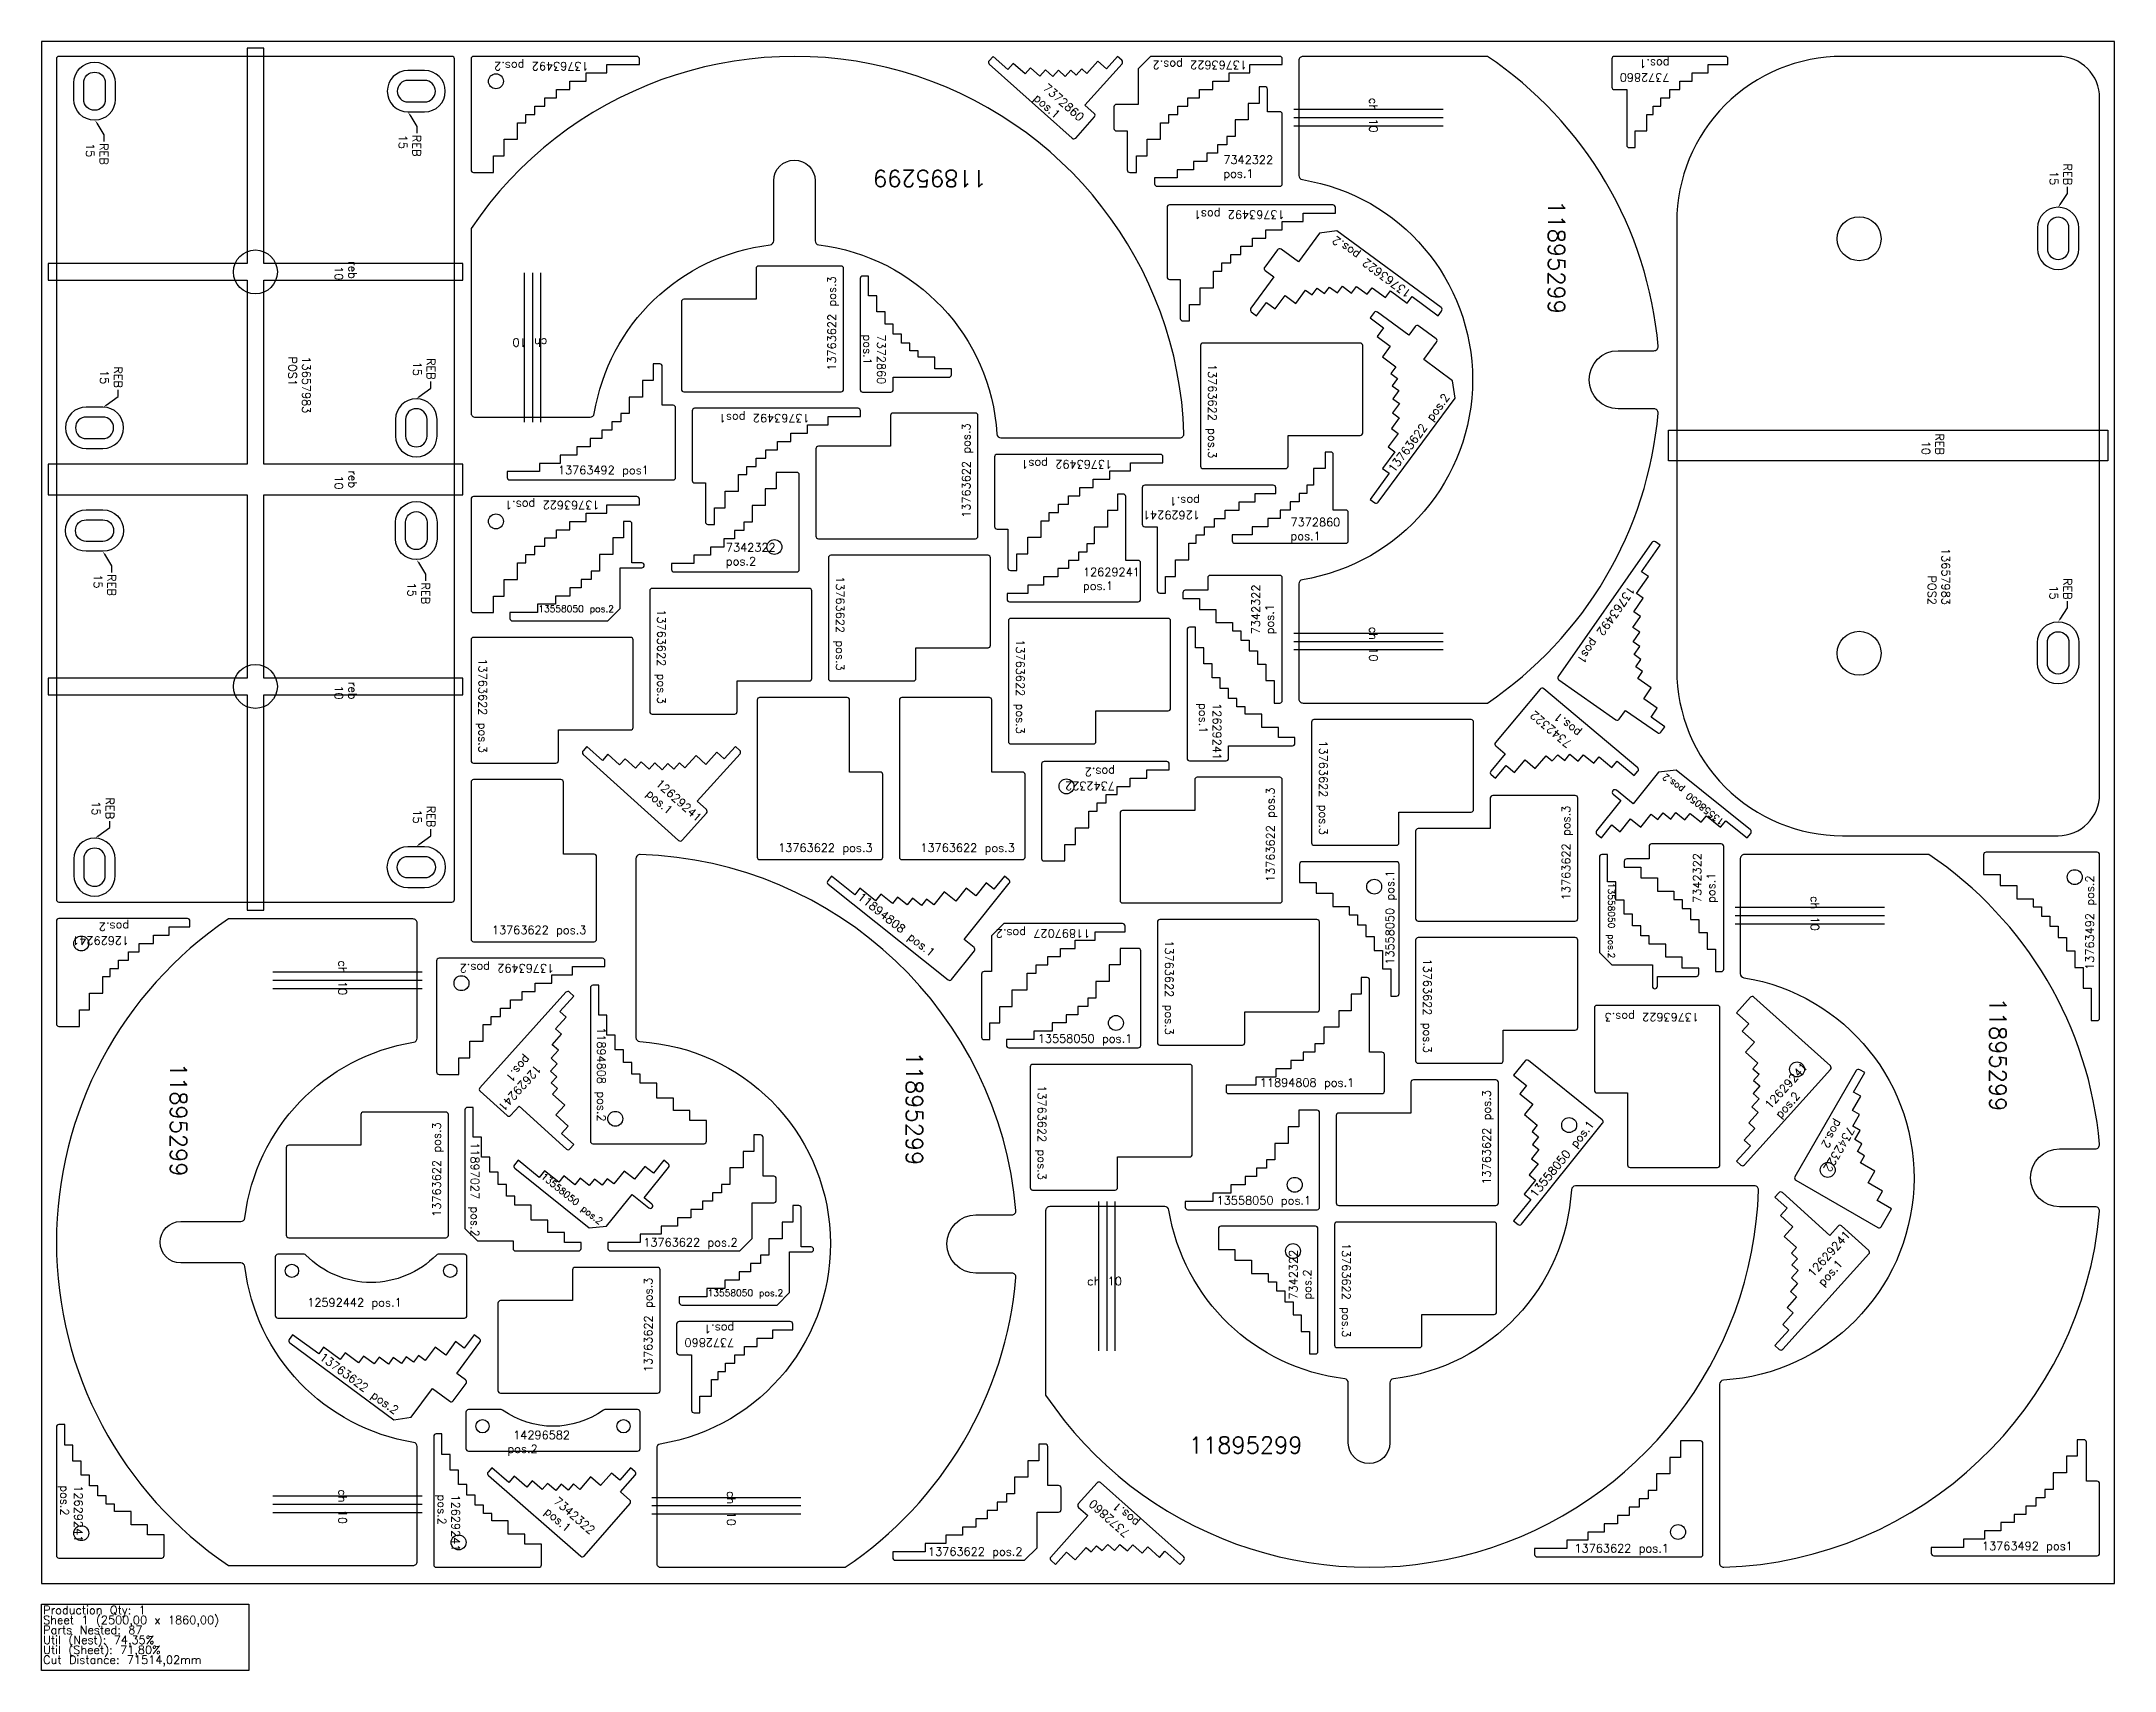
# Model space of a CAD drawing. Header units: millimetres. Extents: x 0 to 2500, y -105 to 1860.
import ezdxf
from ezdxf import colors
from ezdxf.entities.mleader import LeaderData, LeaderLine
from ezdxf.math import Vec2, Vec3

# ---------------------------------------------------------------- set-up
doc = ezdxf.new("R2010")
doc.units = ezdxf.units.MM
for name, color, linetype in [('11894808', 7, 'Continuous'), ('11895299', 7, 'Continuous'), ('11897027', 7, 'Continuous'), ('12592442', 7, 'Continuous'), ('12629241', 7, 'Continuous'), ('13657983', 7, 'Continuous'), ('13763492v01', 7, 'Continuous'), ('13763622', 7, 'Continuous'), ('14296582', 7, 'Continuous'), ('Chanfro', 7, 'Continuous'), ('Des.', 7, 'Continuous'), ('Des.7342322', 7, 'Continuous'), ('Rebaixo', 6, 'Continuous'), ('sheet', 24, 'Continuous'), ('Stats', 7, 'Continuous'), ('Texto', 7, 'Continuous')]:
    doc.layers.add(name, color=color, linetype=linetype)
doc.styles.get("Standard").update_dxf_attribs({"font": 'txt.shx'})

msp = doc.modelspace()

# ---------------------------------------------------------------- texts
at = {"layer": 'Chanfro', "color": 1, "char_height": 10, "width": 73.281}
for insert, attachment_point, rotation in [((1611.3, 1750), 3, 270), ((610, 1501.8), 7, 180), ((1611.3, 1154), 1, 270), ((2143.6, 787.3), 3, 270), ((358.1, 709.6), 9, 270), ((358.1, 113.6), 7, 270), ((836.8, 111.5), 1, 270)]:
    msp.add_mtext('ch 10', dxfattribs=dict(at, insert=insert, attachment_point=attachment_point, rotation=rotation))
at = {"layer": 'Chanfro', "color": 1, "insert": (1303, 359.7), "char_height": 10, "width": 73.281, "attachment_point": 9}
msp.add_mtext('ch 10', dxfattribs=at)
at = {"layer": 'Rebaixo', "color": 6, "char_height": 10, "rotation": 270}
for s, insert, attachment_point in [('{\\W0.255102; }reb\\P{\\W1.005102; }10', (380.3, 1597.9), 1), ('{\\W0.255102; }reb\\P{\\W1.005102; }10', (380.3, 1345.5), 1), ('reb\\P10', (380.3, 1066.1), 3)]:
    msp.add_mtext_dynamic_manual_height_columns(s, width=31.769, gutter_width=12.5, heights=[0], dxfattribs=dict(at, insert=insert, attachment_point=attachment_point))
at = {"layer": 'Rebaixo', "color": 2, "insert": (2294.2, 1361.2), "char_height": 10, "attachment_point": 3, "rotation": 270}
msp.add_mtext_dynamic_manual_height_columns('REB\\P10', width=19.295, gutter_width=12.5, heights=[0], dxfattribs=at)
at = {"layer": 'Stats', "color": 60}
for s, p in [('Sheet 1 (2500,00 x 1860,00)', (2, -49)), ('Production Qty: 1', (2, -37)), ('Parts Nested: 87', (2, -61)), ('Util (Nest): 74,35%', (2, -73)), ('Util (Sheet): 71,80%', (2, -85)), ('Cut Distance: 71514,02mm', (2, -97))]:
    msp.add_text(s, height=10, dxfattribs=at).set_placement(p)
at = {"layer": 'Texto', "color": 1, "attachment_point": 1}
for s, insert, char_height, width, rotation in [('13763492 pos.2', (659.9, 1825.1), 10, 113.699, 180), ('13763622 pos.2', (1453.9, 1826.6), 10, 113.35, 180), ('7372860 pos.1', (1963.3, 1811.5), 10, 66.712, 180), ('7372860 pos.1', (1213.6, 1810.3), 10, 66.712, 318.2397), ('11895299', (1140, 1684.6), 20, 331.057, 180), ('13763492 pos1', (1499.3, 1646), 10, 113.699, 180), ('11895299', (1837.1, 1668.4), 20, 331.057, 270), ('13763622 pos.2', (1646.9, 1550.1), 10, 113.35, 143.5491), ('13763622 pos.3', (948.1, 1462.8), 10, 113.35, 90), ('7372860 pos.1', (1017.8, 1506.5), 10, 66.712, 270), ('13763622 pos.3', (1417, 1471), 10, 113.35, 270), ('13763622 pos.2', (1623.1, 1345), 10, 113.35, 53.5491), ('13763492 pos1', (926.5, 1400.6), 10, 113.699, 180), ('13763622 pos.3', (1110.2, 1285.4), 10, 113.35, 90), ('13763492 pos1', (1291.2, 1345), 10, 113.699, 180), ('13763622 pos.1', (673, 1295.7), 10, 113.35, 180), ('12629241 \\P{\\W0.77134; }pos.1', (1397, 1283.7), 10, 36.677, 180), ('13763622 pos.3', (968.2, 1215), 10, 113.35, 270), ('7342322 pos.1', (1459.4, 1144.9), 10, 67.429, 90), ('13763492 pos1', (1922.6, 1198.2), 10, 113.699, 235), ('13763622 pos.3', (752.7, 1175), 10, 113.35, 270), ('13763622 pos.3', (1185.4, 1138.8), 10, 113.35, 270), ('13763622 pos.3', (537.2, 1115.8), 10, 113.35, 270), ('12629241 \\P{\\W0.77134; }pos.1', (1422.7, 1061.9), 10, 36.677, 270), ('7342322 pos.1', (1840, 1007.1), 10, 67.429, 140), ('13763622 pos.3', (1550.9, 1016.8), 10, 113.35, 270), ('7342322 pos.2', (1294.6, 957), 10, 67.429, 180), ('13558050 pos.2', (2024.9, 914), 8, 136.979, 141.2383), ('12629241 \\P{\\W0.77134; }pos.1', (746.5, 971.3), 10, 36.677, 317.9415), ('13763622 pos.3', (1477, 846.1), 10, 113.35, 90), ('13763622 pos.3', (1833.5, 824.2), 10, 113.35, 90), ('7342322 pos.1', (1991.7, 821), 10, 67.429, 90), ('13558050 pos.1', (1621.1, 746.3), 10, 136.979, 90), ('13763492 pos.2', (2465.1, 740.1), 10, 113.699, 90), ('11894808 pos.1', (989.6, 834.3), 10, 147.415, 321.426), ('13558050 pos.2', (1897.3, 845.1), 8, 136.979, 270), ('12629241 \\P{\\W0.535839; }pos.2', (105.7, 770.4), 10, 36.677, 180), ('11897027 pos.2', (1264.8, 779), 10, 121.437, 180), ('13763492 pos.2', (618.3, 737.1), 10, 113.699, 180), ('13763622 pos.3', (1365, 775.7), 10, 113.35, 270), ('13763622 pos.3', (1676.4, 753.8), 10, 113.35, 270), ('11895299', (2369.4, 706.7), 20, 331.057, 270), ('13763622 pos.3', (1999, 678.1), 10, 113.35, 180), ('11894808 pos.2', (680.2, 671.1), 10, 147.415, 270), ('12629241 \\P{\\W0.77134; }pos.1', (603.7, 619.9), 10, 36.677, 227.9415), ('11895299', (1062.7, 641.5), 20, 331.057, 270), ('12629241 \\P{\\W0.535839; }pos.2', (2077.3, 578.3), 10, 36.677, 47.9415), ('11895299', (175.3, 628), 20, 331.057, 270), ('13763622 pos.3', (1211.5, 600.9), 10, 113.35, 270), ('13763622 pos.3', (1737.7, 481.2), 10, 113.35, 90), ('13763622 pos.3', (471.5, 442.3), 10, 113.35, 90), ('13558050 pos.1', (1794.1, 470.8), 10, 136.979, 51.2383), ('7342322 pos.2', (2187.2, 547.2), 10, 67.429, 240), ('11897027 pos.2', (527.8, 532.2), 10, 121.437, 270), ('13558050 pos.2', (606.8, 495.8), 8, 136.979, 321.2383), ('7342322 pos.2', (1504.7, 342.5), 10, 67.429, 90), ('13763622 pos.3', (1578.5, 410.8), 10, 113.35, 270), ('12629241 \\P{\\W0.77134; }pos.1', (2128.8, 375.7), 10, 36.677, 47.9415), ('13763622 pos.3', (726.7, 254.9), 10, 113.35, 90), ('7372860 pos.1', (835.5, 285.4), 10, 66.712, 180), ('13763622 pos.2', (340.3, 279.2), 10, 113.35, 323.5491), ('12629241 \\P{\\W0.535839; }pos.2', (49.6, 118.4), 10, 36.677, 270), ('12629241 \\P{\\W0.535839; }pos.2', (504.6, 107.3), 10, 36.677, 270), ('7342322 pos.1', (623.4, 105.5), 10, 67.429, 318.8785), ('7372860 pos.1', (1306.7, 54.7), 10, 66.712, 138.2397)]:
    msp.add_mtext(s, dxfattribs=dict(at, insert=insert, char_height=char_height, width=width, rotation=rotation))
for s, insert, char_height, width in [('7342322 pos.1', (1425.3, 1722.3), 10, 67.429), ('13763492 pos1', (622.8, 1348), 10, 113.699), ('7372860 pos.1', (1506.3, 1285.2), 10, 66.712), ('7342322 pos.2', (825.4, 1254.7), 10, 67.429), ('12629241 \\P{\\W0.77134; }pos.1', (1256, 1225.1), 10, 36.677), ('13558050 pos.2', (599.2, 1179.7), 8, 136.979), ('13763622 pos.3', (888.4, 892.4), 10, 113.35), ('13763622 pos.3', (1059.9, 892.4), 10, 113.35), ('13763622 pos.3', (543.2, 793.3), 10, 113.35), ('13558050 pos.1', (1201.5, 662.3), 10, 136.979), ('11894808 pos.1', (1469.2, 609.2), 10, 147.415), ('13558050 pos.1', (1417.2, 467.1), 10, 136.979), ('13763622 pos.2', (725.7, 416.5), 10, 113.35), ('13558050 pos.2', (803.4, 354.5), 8, 136.979), ('12592442 pos.1', (320.5, 344), 10, 172.107), ('{\\W0.765948; }14296582 pos.2', (562, 184.1), 10, 103.899), ('11895299', (1383.6, 176.9), 20, 331.057), ('13763492 pos1', (2340.1, 50.3), 10, 113.699), ('13763622 pos.2', (1069.1, 43.5), 10, 113.35), ('13763622 pos.1', (1848.7, 47.5), 10, 113.35)]:
    msp.add_mtext(s, dxfattribs=dict(at, insert=insert, char_height=char_height, width=width))
at = {"layer": 'Texto', "color": 6, "insert": (324.5, 1480), "char_height": 10, "attachment_point": 1, "rotation": 270}
msp.add_mtext_dynamic_manual_height_columns('13657983 POS1', width=104.16, gutter_width=12.5, heights=[0], dxfattribs=at)
at = {"layer": 'Texto', "color": 2, "insert": (2301.5, 1180.4), "char_height": 10, "attachment_point": 3, "rotation": 270}
msp.add_mtext_dynamic_manual_height_columns('13657983 POS2', width=104.16, gutter_width=12.5, heights=[0], dxfattribs=at)

# ---------------------------------------------------------------- linework, layer by layer
at = {"color": 1}
for points in [[(1165.4, 1826), (1147.5, 1842), (1142.8, 1836.8, 0.414214), (1143, 1832.5), (1243, 1743.3, 0.414214), (1247.2, 1743.5), (1269.9, 1768.9, 0.414214), (1269.6, 1773.1), (1258.4, 1783.1), (1303.1, 1833.1, 0.414214), (1302.8, 1837.3), (1297.6, 1842), (1284.3, 1827.1), (1273.8, 1836.4), (1260.5, 1821.5), (1254.6, 1826.8), (1247.9, 1819.4), (1241.2, 1825.3), (1234.5, 1817.9), (1226.3, 1825.2), (1219.7, 1817.8), (1210.7, 1825.7), (1204, 1818.3), (1192.9, 1828.3), (1186.2, 1820.8), (1172, 1833.5)], [(2009.8, 1832), (2033.8, 1832), (2033.8, 1839, 0.414214), (2030.8, 1842), (1896.8, 1842, 0.414214), (1893.8, 1839), (1893.8, 1805, 0.414214), (1896.8, 1802), (1911.8, 1802), (1911.8, 1735, 0.414214), (1914.8, 1732), (1921.8, 1732), (1921.8, 1752), (1935.8, 1752), (1935.8, 1772), (1943.8, 1772), (1943.8, 1782), (1952.8, 1782), (1952.8, 1792), (1963.8, 1792), (1963.8, 1802), (1975.8, 1802), (1975.8, 1812), (1990.8, 1812), (1990.8, 1822), (2009.8, 1822)], [(997.3, 1553), (997.3, 1577), (990.3, 1577, 0.414214), (987.3, 1574), (987.3, 1440, 0.414214), (990.3, 1437), (1024.3, 1437, 0.414214), (1027.3, 1440), (1027.3, 1455), (1094.3, 1455, 0.414214), (1097.3, 1458), (1097.3, 1465), (1077.3, 1465), (1077.3, 1479), (1057.3, 1479), (1057.3, 1487), (1047.3, 1487), (1047.3, 1496), (1037.3, 1496), (1037.3, 1507), (1027.3, 1507), (1027.3, 1519), (1017.3, 1519), (1017.3, 1534), (1007.3, 1534), (1007.3, 1553)], [(1459.9, 1264.7), (1435.9, 1264.7), (1435.9, 1257.7, 0.414214), (1438.9, 1254.7), (1572.9, 1254.7, 0.414214), (1575.9, 1257.7), (1575.9, 1291.7, 0.414214), (1572.9, 1294.7), (1557.9, 1294.7), (1557.9, 1361.7, 0.414214), (1554.9, 1364.7), (1547.9, 1364.7), (1547.9, 1344.7), (1533.9, 1344.7), (1533.9, 1324.7), (1525.9, 1324.7), (1525.9, 1314.7), (1516.9, 1314.7), (1516.9, 1304.7), (1505.9, 1304.7), (1505.9, 1294.7), (1493.9, 1294.7), (1493.9, 1284.7), (1478.9, 1284.7), (1478.9, 1274.7), (1459.9, 1274.7)], [(882, 305.9), (906, 305.9), (906, 312.9, 0.414214), (903, 315.9), (769, 315.9, 0.414214), (766, 312.9), (766, 278.9, 0.414214), (769, 275.9), (784, 275.9), (784, 208.9, 0.414214), (787, 205.9), (794, 205.9), (794, 225.9), (808, 225.9), (808, 245.9), (816, 245.9), (816, 255.9), (825, 255.9), (825, 265.9), (836, 265.9), (836, 275.9), (848, 275.9), (848, 285.9), (863, 285.9), (863, 295.9), (882, 295.9)], [(1354.9, 39), (1372.8, 23), (1377.5, 28.2, 0.414214), (1377.3, 32.4), (1277.3, 121.7, 0.414214), (1273.1, 121.4), (1250.4, 96.1, 0.414214), (1250.7, 91.8), (1261.9, 81.9), (1217.2, 31.9, 0.414214), (1217.5, 27.6), (1222.7, 23), (1236, 37.9), (1246.5, 28.6), (1259.8, 43.5), (1265.7, 38.2), (1272.4, 45.6), (1279.1, 39.6), (1285.8, 47.1), (1294, 39.8), (1300.6, 47.2), (1309.6, 39.2), (1316.3, 46.7), (1327.4, 36.7), (1334.1, 44.2), (1348.3, 31.5)]]:
    msp.add_lwpolyline(points, format="xyb", close=True, dxfattribs=at)
at = {"layer": '11894808', "color": 1}
for points in [[(948.3, 847.7, 0.414214), (948.8, 843.5), (1093.4, 728.1, 0.414214), (1097.6, 728.6), (1125.1, 763, 0.414214), (1124.6, 767.2), (1112.9, 776.6), (1167.1, 844.6, 0.414214), (1166.7, 848.8), (1161.2, 853.2), (1148.7, 837.5), (1139.3, 845), (1126.9, 829.4), (1115.1, 838.7), (1102.7, 823.1), (1088.6, 834.3), (1076.1, 818.7), (1067.5, 825.5), (1061.3, 817.7), (1050.3, 826.5), (1044.1, 818.6), (1032.4, 828), (1026.1, 820.2), (1012.1, 831.4), (1005.8, 823.6), (987.1, 838.5), (980.8, 830.7), (952.7, 853.2)], [(1428.6, 593.9, 0.414214), (1431.6, 590.9), (1616.6, 590.9, 0.414214), (1619.6, 593.9), (1619.6, 637.9, 0.414214), (1616.6, 640.9), (1601.6, 640.9), (1601.6, 727.9, 0.414214), (1598.6, 730.9), (1591.6, 730.9), (1591.6, 710.9), (1579.6, 710.9), (1579.6, 690.9), (1564.6, 690.9), (1564.6, 670.9), (1546.6, 670.9), (1546.6, 650.9), (1535.6, 650.9), (1535.6, 640.9), (1521.6, 640.9), (1521.6, 630.9), (1506.6, 630.9), (1506.6, 620.9), (1488.6, 620.9), (1488.6, 610.9), (1464.6, 610.9), (1464.6, 600.9), (1428.6, 600.9)], [(662, 533.5, 0.414214), (665, 530.5), (799, 530.5, 0.414214), (802, 533.5), (802, 558.5), (782, 558.5), (782, 570.5), (762, 570.5), (762, 585.5), (742, 585.5), (742, 603.5), (722, 603.5), (722, 614.5), (712, 614.5), (712, 628.5), (702, 628.5), (702, 643.5), (692, 643.5), (692, 661.5), (682, 661.5), (682, 685.5), (672, 685.5), (672, 721.5), (665, 721.5, 0.414214), (662, 718.5)]]:
    msp.add_lwpolyline(points, format="xyb", close=True, dxfattribs=at)
msp.add_circle((692, 560.5), 9, dxfattribs=at)
at = {"layer": '11895299', "color": 1}
for points in [[(661.7, 1406.9, 0.367802), (666.7, 1411.1, -0.333957), (878.6, 1614.6, 0.379335), (883, 1619.6), (883, 1691.9, -0.999994), (933, 1691.9), (933, 1619.6, 0.379335), (937.4, 1614.6, -0.362228), (1152.1, 1386.6, 0.396702), (1157, 1381.9), (1372.8, 1381.9, 0.423695), (1377.8, 1387.1, 0.728066), (518, 1634.2), (518, 1411.9, 0.414214), (523, 1406.9)], [(1944.6, 1487, 0.439671), (1949.6, 1492.4, 0.226929), (1743.7, 1842), (1521.4, 1842, 0.414214), (1516.4, 1837), (1516.4, 1698.3, 0.367802), (1520.6, 1693.3, -0.850683), (1520.6, 1210.7, 0.367802), (1516.4, 1205.7), (1516.4, 1067, 0.414214), (1521.4, 1062), (1743.7, 1062, 0.226929), (1949.6, 1411.6, 0.439671), (1944.6, 1417), (1901.4, 1417, -0.999995), (1901.4, 1487)], [(741.9, 24.5, 0.414214), (746.9, 19.5), (969.2, 19.5, 0.226929), (1175.2, 369.1, 0.439671), (1170.2, 374.5), (1126.9, 374.5, -0.999996), (1126.9, 444.5), (1170.2, 444.5, 0.439671), (1175.2, 450, 0.379948), (722.1, 879.3, 0.423695), (716.9, 874.3), (716.9, 658.6, 0.396702), (721.6, 653.6, -0.895107), (746.1, 168.2, 0.367802), (741.9, 163.3)], [(2048.7, 874.3), (2048.7, 735.6, 0.367802), (2052.9, 730.7, -0.895107), (2028.4, 245.3, 0.396702), (2023.7, 240.3), (2023.7, 24.6, 0.423695), (2028.8, 19.6, 0.379948), (2481.9, 448.9, 0.439671), (2476.9, 454.3), (2433.7, 454.3, -0.999995), (2433.7, 524.3), (2476.9, 524.3, 0.439671), (2481.9, 529.8, 0.226929), (2276, 879.3), (2053.7, 879.3, 0.414214)], [(168, 436.6), (240.3, 436.6, 0.379335), (245.3, 441, -0.333957), (448.8, 652.9, 0.367802), (453, 657.9), (453, 796.6, 0.414214), (448, 801.6), (225.7, 801.6, 0.53257), (225.7, 21.6), (448, 21.6, 0.414214), (453, 26.6), (453, 165.3, 0.367802), (448.8, 170.2, -0.333957), (245.3, 382.2, 0.379335), (240.3, 386.6), (168, 386.6, -0.999994)], [(1354.7, 454.6), (1216, 454.6, 0.414214), (1211, 449.6), (1211, 227.3, 0.728066), (2070.7, 474.5, 0.423695), (2065.7, 479.6), (1850, 479.6, 0.396702), (1845, 474.9, -0.362228), (1630.4, 246.9, 0.379335), (1626, 241.9), (1626, 169.6, -0.999994), (1576, 169.6), (1576, 241.9, 0.379335), (1571.6, 246.9, -0.333957), (1359.6, 450.4, 0.367802)]]:
    msp.add_lwpolyline(points, format="xyb", close=True, dxfattribs=at)
at = {"layer": '11897027', "color": 1}
for points in [[(1306.7, 786.1), (1306.7, 793.1, 0.414214), (1303.7, 796.1), (1160.7, 796.1), (1145.7, 781.1), (1145.7, 738.1), (1136.7, 738.1, 0.414214), (1133.7, 735.1), (1133.7, 659.1, 0.414214), (1136.7, 656.1), (1143.7, 656.1), (1143.7, 676.1), (1155.7, 676.1), (1155.7, 696.1), (1170.7, 696.1), (1170.7, 716.1), (1188.7, 716.1), (1188.7, 736.1), (1199.7, 736.1), (1199.7, 746.1), (1213.7, 746.1), (1213.7, 756.1), (1228.7, 756.1), (1228.7, 766.1), (1246.7, 766.1), (1246.7, 776.1), (1270.7, 776.1), (1270.7, 786.1)], [(520.7, 574.2), (513.7, 574.2, 0.414214), (510.7, 571.2), (510.7, 428.2), (525.7, 413.2), (568.7, 413.2), (568.7, 404.2, 0.414214), (571.7, 401.2), (647.7, 401.2, 0.414214), (650.7, 404.2), (650.7, 411.2), (630.7, 411.2), (630.7, 423.2), (610.7, 423.2), (610.7, 438.2), (590.7, 438.2), (590.7, 456.2), (570.7, 456.2), (570.7, 467.2), (560.7, 467.2), (560.7, 481.2), (550.7, 481.2), (550.7, 496.2), (540.7, 496.2), (540.7, 514.2), (530.7, 514.2), (530.7, 538.2), (520.7, 538.2)]]:
    msp.add_lwpolyline(points, format="xyb", close=True, dxfattribs=at)
at = {"layer": '12592442', "color": 1}
msp.add_lwpolyline([(282, 394.1), (282, 323.1, 0.414214), (285, 320.1), (510, 320.1, 0.414214), (513, 323.1), (513, 394.1, 0.414214), (510, 397.1), (478.3, 397.1, 0.201835), (476.2, 396.2, -0.420813), (318.9, 396.2, 0.201835), (316.7, 397.1), (285, 397.1, 0.414214)], format="xyb", close=True, dxfattribs=at)
for centre in [(302, 377.1), (493, 377.1)]:
    msp.add_circle(centre, 8, dxfattribs=at)
at = {"layer": '12629241', "color": 1}
for points in [[(1189.5, 1194.1), (1164.5, 1194.1), (1164.5, 1187.1, 0.414214), (1167.5, 1184.1), (1322.5, 1184.1, 0.414214), (1325.5, 1187.1), (1325.5, 1231.1, 0.414214), (1322.5, 1234.1), (1307.5, 1234.1), (1307.5, 1311.1, 0.414214), (1304.5, 1314.1), (1297.5, 1314.1), (1297.5, 1294.1), (1285.5, 1294.1), (1285.5, 1274.1), (1269.5, 1274.1), (1269.5, 1254.1), (1260.5, 1254.1), (1260.5, 1244.1), (1250.5, 1244.1), (1250.5, 1234.1), (1238.5, 1234.1), (1238.5, 1224.1), (1225.5, 1224.1), (1225.5, 1214.1), (1208.5, 1214.1), (1208.5, 1204.1), (1189.5, 1204.1)], [(1463.5, 1314.7), (1488.5, 1314.7), (1488.5, 1321.7, 0.414214), (1485.5, 1324.7), (1330.5, 1324.7, 0.414214), (1327.5, 1321.7), (1327.5, 1277.7, 0.414214), (1330.5, 1274.7), (1345.5, 1274.7), (1345.5, 1197.7, 0.414214), (1348.5, 1194.7), (1355.5, 1194.7), (1355.5, 1214.7), (1367.5, 1214.7), (1367.5, 1234.7), (1383.5, 1234.7), (1383.5, 1254.7), (1392.5, 1254.7), (1392.5, 1264.7), (1402.5, 1264.7), (1402.5, 1274.7), (1414.5, 1274.7), (1414.5, 1284.7), (1427.5, 1284.7), (1427.5, 1294.7), (1444.5, 1294.7), (1444.5, 1304.7), (1463.5, 1304.7)], [(1391.6, 1128.4), (1391.6, 1153.4), (1384.6, 1153.4, 0.414214), (1381.6, 1150.4), (1381.6, 995.4, 0.414214), (1384.6, 992.4), (1428.6, 992.4, 0.414214), (1431.6, 995.4), (1431.6, 1010.4), (1508.6, 1010.4, 0.414214), (1511.6, 1013.4), (1511.6, 1020.4), (1491.6, 1020.4), (1491.6, 1032.4), (1471.6, 1032.4), (1471.6, 1048.4), (1451.6, 1048.4), (1451.6, 1057.4), (1441.6, 1057.4), (1441.6, 1067.4), (1431.6, 1067.4), (1431.6, 1079.4), (1421.6, 1079.4), (1421.6, 1092.4), (1411.6, 1092.4), (1411.6, 1109.4), (1401.6, 1109.4), (1401.6, 1128.4)], [(676.4, 992.8), (657.8, 1009.6), (653.1, 1004.4, 0.414214), (653.3, 1000.1), (768.4, 896.3, 0.414214), (772.7, 896.5), (802.1, 929.2, 0.414214), (801.9, 933.4), (790.8, 943.5), (842.4, 1000.6, 0.414214), (842.1, 1004.9), (836.9, 1009.6), (823.5, 994.7), (814.6, 1002.7), (801.2, 987.9), (789.4, 998.6), (776, 983.8), (769.3, 989.8), (762.6, 982.4), (755.2, 989.1), (748.5, 981.6), (739.6, 989.7), (732.9, 982.3), (723.2, 991), (716.5, 983.5), (703.9, 994.9), (697.2, 987.5), (683.1, 1000.2)], [(179, 792), (179, 799, 0.414214), (176, 802), (21, 802, 0.414214), (18, 799), (18, 675, 0.414214), (21, 672), (46, 672), (46, 692), (58, 692), (58, 712), (74, 712), (74, 732), (83, 732), (83, 742), (93, 742), (93, 752), (105, 752), (105, 762), (118, 762), (118, 772), (135, 772), (135, 782), (154, 782), (154, 792)], [(625.2, 690), (642, 708.6), (636.8, 713.3, 0.414214), (632.5, 713.1), (528.7, 598, 0.414214), (528.9, 593.7), (561.6, 564.3, 0.414214), (565.8, 564.5), (575.9, 575.6), (633, 524, 0.414214), (637.3, 524.2), (642, 529.4), (627.1, 542.8), (635.1, 551.8), (620.3, 565.2), (631, 577), (616.2, 590.4), (622.2, 597.1), (614.8, 603.8), (621.5, 611.2), (614, 617.9), (622.1, 626.8), (614.7, 633.5), (623.4, 643.2), (615.9, 649.9), (627.3, 662.5), (619.9, 669.2), (632.6, 683.3)], [(2044.2, 509.4), (2049.4, 504.7, 0.414214), (2053.6, 504.9), (2157.5, 620, 0.414214), (2157.3, 624.2), (2065.2, 707.3, 0.414214), (2061, 707.1), (2044.2, 688.5), (2059.1, 675.1), (2051, 666.2), (2065.9, 652.8), (2055.1, 641), (2070, 627.6), (2064, 620.9), (2071.4, 614.2), (2064.7, 606.7), (2072.1, 600.1), (2064.1, 591.1), (2071.5, 584.4), (2062.8, 574.8), (2070.2, 568.1), (2058.8, 555.5), (2066.3, 548.8), (2053.5, 534.7), (2061, 528)], [(2107.2, 305.5), (2090.5, 287), (2095.7, 282.3, 0.414214), (2099.9, 282.5), (2203.8, 397.6, 0.414214), (2203.5, 401.8), (2170.9, 431.3, 0.414214), (2166.6, 431.1), (2156.6, 419.9), (2099.4, 471.5, 0.414214), (2095.2, 471.3), (2090.5, 466.1), (2105.3, 452.7), (2097.3, 443.8), (2112.1, 430.4), (2101.4, 418.5), (2116.3, 405.1), (2110.3, 398.4), (2117.7, 391.7), (2111, 384.3), (2118.4, 377.6), (2110.4, 368.7), (2117.8, 362), (2109.1, 352.4), (2116.5, 345.7), (2105.1, 333), (2112.5, 326.3), (2099.8, 312.2)], [(28, 191.7), (21, 191.7, 0.414214), (18, 188.7), (18, 33.7, 0.414214), (21, 30.7), (145, 30.7, 0.414214), (148, 33.7), (148, 58.7), (128, 58.7), (128, 70.7), (108, 70.7), (108, 86.7), (88, 86.7), (88, 95.7), (78, 95.7), (78, 105.7), (68, 105.7), (68, 117.7), (58, 117.7), (58, 130.7), (48, 130.7), (48, 147.7), (38, 147.7), (38, 166.7), (28, 166.7)], [(483, 180.5), (476, 180.5, 0.414214), (473, 177.5), (473, 22.5, 0.414214), (476, 19.5), (600, 19.5, 0.414214), (603, 22.5), (603, 47.5), (583, 47.5), (583, 59.5), (563, 59.5), (563, 75.5), (543, 75.5), (543, 84.5), (533, 84.5), (533, 94.5), (523, 94.5), (523, 106.5), (513, 106.5), (513, 119.5), (503, 119.5), (503, 136.5), (493, 136.5), (493, 155.5), (483, 155.5)]]:
    msp.add_lwpolyline(points, format="xyb", close=True, dxfattribs=at)
for centre in [(48, 772), (2117.1, 620.1), (48, 60.7), (503, 49.5)]:
    msp.add_circle(centre, 9, dxfattribs=at)
at = {"layer": '13657983', "color": 6}
for points in [[(495, 1842), (21, 1842, 0.414214), (18, 1839), (18, 825, 0.414214), (21, 822), (495, 822, 0.414214), (498, 825), (498, 1839, 0.414214)], [(51, 1790), (51, 1810, -1), (77, 1810), (77, 1790, -1)], [(442, 1787), (462, 1787, 1), (462, 1813), (442, 1813, 1)], [(54, 1381), (74, 1381, 1), (74, 1407), (54, 1407, 1)], [(439, 1404), (439, 1384, 1), (465, 1384), (465, 1404, 1)], [(54, 1283), (74, 1283, -1), (74, 1257), (54, 1257, -1)], [(439, 1260), (439, 1280, -1), (465, 1280), (465, 1260, -1)], [(51, 874), (51, 854, 1), (77, 854), (77, 874, 1)], [(442, 877), (462, 877, -1), (462, 851), (442, 851, -1)]]:
    msp.add_lwpolyline(points, format="xyb", close=True, dxfattribs=at)
at = {"layer": '13657983', "color": 2}
for points in [[(2172, 1842, 0.414214), (1972, 1642), (1972, 1102, 0.414214), (2172, 902), (2432, 902, 0.414214), (2482, 952), (2482, 1792, 0.414214), (2432, 1842)], [(2419, 1635), (2419, 1610, 1), (2445, 1610), (2445, 1635, 1)], [(2419, 1110), (2419, 1135, -1), (2445, 1135), (2445, 1110, -1)]]:
    msp.add_lwpolyline(points, format="xyb", close=True, dxfattribs=at)
for centre in [(2192, 1622), (2192, 1122)]:
    msp.add_circle(centre, 26.5, dxfattribs=at)
at = {"layer": '13657983', "color": 6}
for centre in [(258, 1582), (258, 1082)]:
    msp.add_circle(centre, 26.5, dxfattribs=at)
at = {"layer": '13763492v01', "color": 1}
for points in [[(521, 1842, 0.414214), (518, 1839), (518, 1705, 0.414214), (521, 1702), (545, 1702), (545, 1722), (558, 1722), (558, 1742), (574, 1742), (574, 1762), (584, 1762), (584, 1772), (595, 1772), (595, 1782), (607, 1782), (607, 1792), (621, 1792), (621, 1802), (637, 1802), (637, 1812), (657, 1812), (657, 1822), (682, 1822), (682, 1832), (721, 1832), (721, 1839, 0.414214), (718, 1842)], [(1360.4, 1662.9, 0.414214), (1357.4, 1659.9), (1357.4, 1575.9, 0.414214), (1360.4, 1572.9), (1373.4, 1572.9), (1373.4, 1525.9, 0.414214), (1376.4, 1522.9), (1384.4, 1522.9), (1384.4, 1542.9), (1397.4, 1542.9), (1397.4, 1562.9), (1413.4, 1562.9), (1413.4, 1582.9), (1423.4, 1582.9), (1423.4, 1592.9), (1434.4, 1592.9), (1434.4, 1602.9), (1446.4, 1602.9), (1446.4, 1612.9), (1460.4, 1612.9), (1460.4, 1622.9), (1476.4, 1622.9), (1476.4, 1632.9), (1496.4, 1632.9), (1496.4, 1642.9), (1521.4, 1642.9), (1521.4, 1652.9), (1560.4, 1652.9), (1560.4, 1659.9, 0.414214), (1557.4, 1662.9)], [(761.7, 1331.1, 0.414214), (764.7, 1334.1), (764.7, 1418.1, 0.414214), (761.7, 1421.1), (748.7, 1421.1), (748.7, 1468.1, 0.414214), (745.7, 1471.1), (737.7, 1471.1), (737.7, 1451.1), (724.7, 1451.1), (724.7, 1431.1), (708.7, 1431.1), (708.7, 1411.1), (698.7, 1411.1), (698.7, 1401.1), (687.7, 1401.1), (687.7, 1391.1), (675.7, 1391.1), (675.7, 1381.1), (661.7, 1381.1), (661.7, 1371.1), (645.7, 1371.1), (645.7, 1361.1), (625.7, 1361.1), (625.7, 1351.1), (600.7, 1351.1), (600.7, 1341.1), (561.7, 1341.1), (561.7, 1334.1, 0.414214), (564.7, 1331.1)], [(787.7, 1417.5, 0.414214), (784.7, 1414.5), (784.7, 1330.5, 0.414214), (787.7, 1327.5), (800.7, 1327.5), (800.7, 1280.5, 0.414214), (803.7, 1277.5), (811.7, 1277.5), (811.7, 1297.5), (824.7, 1297.5), (824.7, 1317.5), (840.7, 1317.5), (840.7, 1337.5), (850.7, 1337.5), (850.7, 1347.5), (861.7, 1347.5), (861.7, 1357.5), (873.7, 1357.5), (873.7, 1367.5), (887.7, 1367.5), (887.7, 1377.5), (903.7, 1377.5), (903.7, 1387.5), (923.7, 1387.5), (923.7, 1397.5), (948.7, 1397.5), (948.7, 1407.5), (987.7, 1407.5), (987.7, 1414.5, 0.414214), (984.7, 1417.5)], [(1152.4, 1361.9, 0.414214), (1149.4, 1358.9), (1149.4, 1274.9, 0.414214), (1152.4, 1271.9), (1165.4, 1271.9), (1165.4, 1224.9, 0.414214), (1168.4, 1221.9), (1176.4, 1221.9), (1176.4, 1241.9), (1189.4, 1241.9), (1189.4, 1261.9), (1205.4, 1261.9), (1205.4, 1281.9), (1215.4, 1281.9), (1215.4, 1291.9), (1226.4, 1291.9), (1226.4, 1301.9), (1238.4, 1301.9), (1238.4, 1311.9), (1252.4, 1311.9), (1252.4, 1321.9), (1268.4, 1321.9), (1268.4, 1331.9), (1288.4, 1331.9), (1288.4, 1341.9), (1313.4, 1341.9), (1313.4, 1351.9), (1352.4, 1351.9), (1352.4, 1358.9, 0.414214), (1349.4, 1361.9)], [(1829.1, 1094.2, 0.414214), (1829.8, 1090), (1898.6, 1041.8, 0.414214), (1902.8, 1042.6), (1910.3, 1053.2), (1948.8, 1026.3, 0.414214), (1952.9, 1027), (1957.5, 1033.5), (1941.2, 1045), (1948.6, 1055.7), (1932.2, 1067.1), (1941.4, 1080.2), (1925, 1091.7), (1930.8, 1099.9), (1922.6, 1105.6), (1928.9, 1114.7), (1920.7, 1120.4), (1927.6, 1130.2), (1919.4, 1136), (1927.4, 1147.4), (1919.2, 1153.2), (1928.4, 1166.3), (1920.2, 1172), (1931.7, 1188.4), (1923.5, 1194.1), (1937.8, 1214.6), (1929.6, 1220.3), (1952, 1252.3), (1946.3, 1256.3, 0.414214), (1942.1, 1255.6)], [(2482, 879, 0.414214), (2479, 882), (2345, 882, 0.414214), (2342, 879), (2342, 855), (2362, 855), (2362, 842), (2382, 842), (2382, 826), (2402, 826), (2402, 816), (2412, 816), (2412, 805), (2422, 805), (2422, 793), (2432, 793), (2432, 779), (2442, 779), (2442, 763), (2452, 763), (2452, 743), (2462, 743), (2462, 718), (2472, 718), (2472, 679), (2479, 679, 0.414214), (2482, 682)], [(479.5, 754.1, 0.414214), (476.5, 751.1), (476.5, 617.1, 0.414214), (479.5, 614.1), (503.5, 614.1), (503.5, 634.1), (516.5, 634.1), (516.5, 654.1), (532.5, 654.1), (532.5, 674.1), (542.5, 674.1), (542.5, 684.1), (553.5, 684.1), (553.5, 694.1), (565.5, 694.1), (565.5, 704.1), (579.5, 704.1), (579.5, 714.1), (595.5, 714.1), (595.5, 724.1), (615.5, 724.1), (615.5, 734.1), (640.5, 734.1), (640.5, 744.1), (679.5, 744.1), (679.5, 751.1, 0.414214), (676.5, 754.1)], [(2479, 33.4, 0.414214), (2482, 36.4), (2482, 120.4, 0.414214), (2479, 123.4), (2466, 123.4), (2466, 170.4, 0.414214), (2463, 173.4), (2455, 173.4), (2455, 153.4), (2442, 153.4), (2442, 133.4), (2426, 133.4), (2426, 113.4), (2416, 113.4), (2416, 103.4), (2405, 103.4), (2405, 93.4), (2393, 93.4), (2393, 83.4), (2379, 83.4), (2379, 73.4), (2363, 73.4), (2363, 63.4), (2343, 63.4), (2343, 53.4), (2318, 53.4), (2318, 43.4), (2279, 43.4), (2279, 36.4, 0.414214), (2282, 33.4)]]:
    msp.add_lwpolyline(points, format="xyb", close=True, dxfattribs=at)
for centre in [(548, 1812), (2452, 852), (506.5, 724.1)]:
    msp.add_circle(centre, 9, dxfattribs=at)
at = {"layer": '13763622', "color": 1}
for points in [[(1337.4, 1842), (1322.4, 1827), (1322.4, 1784), (1296.4, 1784, 0.414214), (1293.4, 1781), (1293.4, 1755, 0.414214), (1296.4, 1752), (1309.4, 1752), (1309.4, 1705, 0.414214), (1312.4, 1702), (1320.4, 1702), (1320.4, 1722), (1333.4, 1722), (1333.4, 1742), (1349.4, 1742), (1349.4, 1762), (1359.4, 1762), (1359.4, 1772), (1370.4, 1772), (1370.4, 1782), (1382.4, 1782), (1382.4, 1792), (1396.4, 1792), (1396.4, 1802), (1412.4, 1802), (1412.4, 1812), (1432.4, 1812), (1432.4, 1822), (1457.4, 1822), (1457.4, 1832), (1496.4, 1832), (1496.4, 1839, 0.414214), (1493.4, 1842)], [(1562.3, 1631.7), (1541.3, 1628.6), (1515.8, 1594), (1494.9, 1609.4, 0.414214), (1490.7, 1608.8), (1475.2, 1587.9, 0.414214), (1475.8, 1583.7), (1486.3, 1576), (1458.4, 1538.1, 0.414214), (1459, 1534), (1465.4, 1529.2), (1477.3, 1545.3), (1487.8, 1537.6), (1499.7, 1553.7), (1512.5, 1544.1), (1524.4, 1560.2), (1532.5, 1554.3), (1538.4, 1562.3), (1547.2, 1555.8), (1553.2, 1563.8), (1562.8, 1556.7), (1568.8, 1564.8), (1580, 1556.4), (1586, 1564.5), (1598.9, 1555), (1604.8, 1563), (1620.9, 1551.1), (1626.8, 1559.2), (1646.9, 1544.3), (1652.9, 1552.4), (1684.2, 1529.2), (1688.4, 1534.8, 0.414214), (1687.8, 1539)], [(861.8, 1586), (861.8, 1549), (774.8, 1549, 0.414214), (771.8, 1546), (771.8, 1440.5, 0.414214), (774.8, 1437.5), (964.3, 1437.5, 0.414214), (967.3, 1440.5), (967.3, 1586, 0.414214), (964.3, 1589), (864.8, 1589, 0.414214)], [(1704.7, 1429.6), (1701.6, 1450.6), (1667, 1476.2), (1682.4, 1497.1, 0.414214), (1681.8, 1501.3), (1660.9, 1516.7, 0.414214), (1656.7, 1516.1), (1649, 1505.6), (1611.1, 1533.6, 0.414214), (1607, 1532.9), (1602.2, 1526.5), (1618.3, 1514.6), (1610.6, 1504.2), (1626.6, 1492.3), (1617.1, 1479.4), (1633.2, 1467.5), (1627.3, 1459.5), (1635.3, 1453.5), (1628.8, 1444.7), (1636.8, 1438.8), (1629.7, 1429.1), (1637.8, 1423.2), (1629.4, 1411.9), (1637.5, 1406), (1628, 1393.1), (1636, 1387.1), (1624.1, 1371.1), (1632.2, 1365.1), (1617.3, 1345), (1625.4, 1339.1), (1602.2, 1307.7), (1607.8, 1303.5, 0.414214), (1612, 1304.2)], [(1503.3, 1347.7), (1503.3, 1384.7), (1590.3, 1384.7, 0.414214), (1593.3, 1387.7), (1593.3, 1493.2, 0.414214), (1590.3, 1496.2), (1400.8, 1496.2, 0.414214), (1397.8, 1493.2), (1397.8, 1347.7, 0.414214), (1400.8, 1344.7), (1500.3, 1344.7, 0.414214)], [(1023.9, 1408.7), (1023.9, 1371.7), (936.9, 1371.7, 0.414214), (933.9, 1368.7), (933.9, 1263.2, 0.414214), (936.9, 1260.2), (1126.4, 1260.2, 0.414214), (1129.4, 1263.2), (1129.4, 1408.7, 0.414214), (1126.4, 1411.7), (1026.9, 1411.7, 0.414214)], [(521, 1311.1, 0.414214), (518, 1308.1), (518, 1174.1, 0.414214), (521, 1171.1), (545, 1171.1), (545, 1191.1), (558, 1191.1), (558, 1211.1), (574, 1211.1), (574, 1231.1), (584, 1231.1), (584, 1241.1), (595, 1241.1), (595, 1251.1), (607, 1251.1), (607, 1261.1), (621, 1261.1), (621, 1271.1), (637, 1271.1), (637, 1281.1), (657, 1281.1), (657, 1291.1), (682, 1291.1), (682, 1301.1), (721, 1301.1), (721, 1308.1, 0.414214), (718, 1311.1)], [(1054.5, 1091.7), (1054.5, 1128.7), (1141.5, 1128.7, 0.414214), (1144.5, 1131.7), (1144.5, 1237.2, 0.414214), (1141.5, 1240.2), (952, 1240.2, 0.414214), (949, 1237.2), (949, 1091.7, 0.414214), (952, 1088.7), (1051.5, 1088.7, 0.414214)], [(839, 1051.7), (839, 1088.7), (926, 1088.7, 0.414214), (929, 1091.7), (929, 1197.2, 0.414214), (926, 1200.2), (736.5, 1200.2, 0.414214), (733.5, 1197.2), (733.5, 1051.7, 0.414214), (736.5, 1048.7), (836, 1048.7, 0.414214)], [(1271.6, 1015.6), (1271.6, 1052.6), (1358.6, 1052.6, 0.414214), (1361.6, 1055.6), (1361.6, 1161.1, 0.414214), (1358.6, 1164.1), (1169.1, 1164.1, 0.414214), (1166.1, 1161.1), (1166.1, 1015.6, 0.414214), (1169.1, 1012.6), (1268.6, 1012.6, 0.414214)], [(623.5, 992.6), (623.5, 1029.6), (710.5, 1029.6, 0.414214), (713.5, 1032.6), (713.5, 1138.1, 0.414214), (710.5, 1141.1), (521, 1141.1, 0.414214), (518, 1138.1), (518, 992.6, 0.414214), (521, 989.6), (620.5, 989.6, 0.414214)], [(1011.6, 978.7), (974.6, 978.7), (974.6, 1065.7, 0.414214), (971.6, 1068.7), (866.1, 1068.7, 0.414214), (863.1, 1065.7), (863.1, 876.2, 0.414214), (866.1, 873.2), (1011.6, 873.2, 0.414214), (1014.6, 876.2), (1014.6, 975.7, 0.414214)], [(1183.1, 978.7), (1146.1, 978.7), (1146.1, 1065.7, 0.414214), (1143.1, 1068.7), (1037.6, 1068.7, 0.414214), (1034.6, 1065.7), (1034.6, 876.2, 0.414214), (1037.6, 873.2), (1183.1, 873.2, 0.414214), (1186.1, 876.2), (1186.1, 975.7, 0.414214)], [(1637.1, 893.5), (1637.1, 930.5), (1724.1, 930.5, 0.414214), (1727.1, 933.5), (1727.1, 1039, 0.414214), (1724.1, 1042), (1534.6, 1042, 0.414214), (1531.6, 1039), (1531.6, 893.5, 0.414214), (1534.6, 890.5), (1634.1, 890.5, 0.414214)], [(666.5, 879.6), (629.5, 879.6), (629.5, 966.6, 0.414214), (626.5, 969.6), (521, 969.6, 0.414214), (518, 966.6), (518, 777.1, 0.414214), (521, 774.1), (666.5, 774.1, 0.414214), (669.5, 777.1), (669.5, 876.6, 0.414214)], [(1390.8, 969.4), (1390.8, 932.4), (1303.8, 932.4, 0.414214), (1300.8, 929.4), (1300.8, 823.9, 0.414214), (1303.8, 820.9), (1493.3, 820.9, 0.414214), (1496.3, 823.9), (1496.3, 969.4, 0.414214), (1493.3, 972.4), (1393.8, 972.4, 0.414214)], [(1747.2, 947.5), (1747.2, 910.5), (1660.2, 910.5, 0.414214), (1657.2, 907.5), (1657.2, 802, 0.414214), (1660.2, 799), (1849.7, 799, 0.414214), (1852.7, 802), (1852.7, 947.5, 0.414214), (1849.7, 950.5), (1750.2, 950.5, 0.414214)], [(1451.2, 652.4), (1451.2, 689.4), (1538.2, 689.4, 0.414214), (1541.2, 692.4), (1541.2, 797.9, 0.414214), (1538.2, 800.9), (1348.7, 800.9, 0.414214), (1345.7, 797.9), (1345.7, 652.4, 0.414214), (1348.7, 649.4), (1448.2, 649.4, 0.414214)], [(1762.7, 630.5), (1762.7, 667.5), (1849.7, 667.5, 0.414214), (1852.7, 670.5), (1852.7, 776, 0.414214), (1849.7, 779), (1660.2, 779, 0.414214), (1657.2, 776), (1657.2, 630.5, 0.414214), (1660.2, 627.5), (1759.7, 627.5, 0.414214)], [(1875.7, 591.8), (1912.7, 591.8), (1912.7, 504.8, 0.414214), (1915.7, 501.8), (2021.2, 501.8, 0.414214), (2024.2, 504.8), (2024.2, 694.3, 0.414214), (2021.2, 697.3), (1875.7, 697.3, 0.414214), (1872.7, 694.3), (1872.7, 594.8, 0.414214)], [(1297.8, 477.6), (1297.8, 514.6), (1384.8, 514.6, 0.414214), (1387.8, 517.6), (1387.8, 623.1, 0.414214), (1384.8, 626.1), (1195.3, 626.1, 0.414214), (1192.3, 623.1), (1192.3, 477.6, 0.414214), (1195.3, 474.6), (1294.8, 474.6, 0.414214)], [(1651.4, 604.5), (1651.4, 567.5), (1564.4, 567.5, 0.414214), (1561.4, 564.5), (1561.4, 459, 0.414214), (1564.4, 456), (1753.9, 456, 0.414214), (1756.9, 459), (1756.9, 604.5, 0.414214), (1753.9, 607.5), (1654.4, 607.5, 0.414214)], [(385.2, 565.6), (385.2, 528.6), (298.2, 528.6, 0.414214), (295.2, 525.6), (295.2, 420.1, 0.414214), (298.2, 417.1), (487.7, 417.1, 0.414214), (490.7, 420.1), (490.7, 565.6, 0.414214), (487.7, 568.6), (388.2, 568.6, 0.414214)], [(842.2, 401.2), (857.2, 416.2), (857.2, 459.2), (883.2, 459.2, 0.414214), (886.2, 462.2), (886.2, 488.2, 0.414214), (883.2, 491.2), (870.2, 491.2), (870.2, 538.2, 0.414214), (867.2, 541.2), (859.2, 541.2), (859.2, 521.2), (846.2, 521.2), (846.2, 501.2), (830.2, 501.2), (830.2, 481.2), (820.2, 481.2), (820.2, 471.2), (809.2, 471.2), (809.2, 461.2), (797.2, 461.2), (797.2, 451.2), (783.2, 451.2), (783.2, 441.2), (767.2, 441.2), (767.2, 431.2), (747.2, 431.2), (747.2, 421.2), (722.2, 421.2), (722.2, 411.2), (683.2, 411.2), (683.2, 404.2, 0.414214), (686.2, 401.2)], [(1664.8, 287.5), (1664.8, 324.5), (1751.8, 324.5, 0.414214), (1754.8, 327.5), (1754.8, 433, 0.414214), (1751.8, 436), (1562.3, 436, 0.414214), (1559.3, 433), (1559.3, 287.5, 0.414214), (1562.3, 284.5), (1661.8, 284.5, 0.414214)], [(640.5, 378.2), (640.5, 341.2), (553.5, 341.2, 0.414214), (550.5, 338.2), (550.5, 232.7, 0.414214), (553.5, 229.7), (743, 229.7, 0.414214), (746, 232.7), (746, 378.2, 0.414214), (743, 381.2), (643.5, 381.2, 0.414214)], [(424.9, 197.5), (445.9, 200.7), (471.4, 235.3), (492.3, 219.8, 0.414214), (496.5, 220.5), (512, 241.4, 0.414214), (511.3, 245.6), (500.9, 253.3), (528.8, 291.1, 0.414214), (528.2, 295.3), (521.7, 300.1), (509.9, 284), (499.4, 291.7), (487.5, 275.6), (474.6, 285.1), (462.8, 269), (454.7, 275), (448.8, 266.9), (439.9, 273.5), (434, 265.4), (424.3, 272.5), (418.4, 264.5), (407.1, 272.8), (401.2, 264.8), (388.3, 274.3), (382.4, 266.2), (366.3, 278.1), (360.4, 270.1), (340.2, 284.9), (334.3, 276.9), (302.9, 300.1), (298.8, 294.4, 0.414214), (299.4, 290.2)], [(1185.6, 28.1), (1200.6, 43.1), (1200.6, 86.1), (1226.6, 86.1, 0.414214), (1229.6, 89.1), (1229.6, 115.1, 0.414214), (1226.6, 118.1), (1213.6, 118.1), (1213.6, 165.1, 0.414214), (1210.6, 168.1), (1202.6, 168.1), (1202.6, 148.1), (1189.6, 148.1), (1189.6, 128.1), (1173.6, 128.1), (1173.6, 108.1), (1163.6, 108.1), (1163.6, 98.1), (1152.6, 98.1), (1152.6, 88.1), (1140.6, 88.1), (1140.6, 78.1), (1126.6, 78.1), (1126.6, 68.1), (1110.6, 68.1), (1110.6, 58.1), (1090.6, 58.1), (1090.6, 48.1), (1065.6, 48.1), (1065.6, 38.1), (1026.6, 38.1), (1026.6, 31.1, 0.414214), (1029.6, 28.1)], [(2000.7, 32.1, 0.414214), (2003.7, 35.1), (2003.7, 169.1, 0.414214), (2000.7, 172.1), (1976.7, 172.1), (1976.7, 152.1), (1963.7, 152.1), (1963.7, 132.1), (1947.7, 132.1), (1947.7, 112.1), (1937.7, 112.1), (1937.7, 102.1), (1926.7, 102.1), (1926.7, 92.1), (1914.7, 92.1), (1914.7, 82.1), (1900.7, 82.1), (1900.7, 72.1), (1884.7, 72.1), (1884.7, 62.1), (1864.7, 62.1), (1864.7, 52.1), (1839.7, 52.1), (1839.7, 42.1), (1800.7, 42.1), (1800.7, 35.1, 0.414214), (1803.7, 32.1)]]:
    msp.add_lwpolyline(points, format="xyb", close=True, dxfattribs=at)
for centre in [(548, 1281.1), (1973.7, 62.1)]:
    msp.add_circle(centre, 9, dxfattribs=at)
at = {"layer": '14296582', "color": 1}
msp.add_lwpolyline([(554.3, 209.7), (514.9, 209.7, 0.414214), (511.9, 206.7), (511.9, 162.7, 0.414214), (514.9, 159.7), (718.9, 159.7, 0.414214), (721.9, 162.7), (721.9, 206.7, 0.414214), (718.9, 209.7), (679.5, 209.7, 0.15584), (677.8, 209.1, -0.319438), (556.1, 209.1, 0.15584)], format="xyb", close=True, dxfattribs=at)
for centre in [(531.9, 189.7), (701.9, 189.7)]:
    msp.add_circle(centre, 8, dxfattribs=at)
at = {"layer": 'Chanfro', "color": 1}
for p, q in [((1690.4, 1778), (1510.4, 1778)), ((1690.4, 1768), (1510.4, 1768)), ((1690.4, 1758), (1510.4, 1758)), ((582, 1580.9), (582, 1400.9)), ((592, 1580.9), (592, 1400.9)), ((602, 1580.9), (602, 1400.9)), ((1690.4, 1146), (1510.4, 1146)), ((1690.4, 1136), (1510.4, 1136)), ((1690.4, 1126), (1510.4, 1126)), ((2222.7, 815.3), (2042.7, 815.3)), ((2222.7, 805.3), (2042.7, 805.3)), ((2222.7, 795.3), (2042.7, 795.3)), ((279, 737.6), (459, 737.6)), ((279, 727.6), (459, 727.6)), ((279, 717.6), (459, 717.6)), ((1275, 280.6), (1275, 460.6)), ((1285, 280.6), (1285, 460.6)), ((1295, 280.6), (1295, 460.6)), ((279, 105.6), (459, 105.6)), ((915.9, 103.5), (735.9, 103.5)), ((279, 95.6), (459, 95.6)), ((279, 85.6), (459, 85.6)), ((915.9, 93.5), (735.9, 93.5)), ((915.9, 83.5), (735.9, 83.5))]:
    msp.add_line(p, q, dxfattribs=at)
at = {"layer": 'Des.', "color": 1}
for points in [[(565, 1171.1), (565, 1164.1, 0.414214), (568, 1161.1), (683, 1161.1), (698, 1176.1), (698, 1225.1), (724, 1225.1, 1), (724, 1231.1), (712, 1231.1), (712, 1278.1, 0.414214), (709, 1281.1), (702, 1281.1), (702, 1261.1), (689, 1261.1), (689, 1241.1), (673, 1241.1), (673, 1221.1), (663, 1221.1), (663, 1211.1), (651, 1211.1), (651, 1201.1), (637, 1201.1), (637, 1191.1), (620, 1191.1), (620, 1181.1), (598, 1181.1), (598, 1171.1)], [(2057, 899.3), (2061.3, 904.8, 0.414214), (2060.9, 909), (1971.2, 981), (1950.1, 978.7), (1919.4, 940.5), (1899.2, 956.8, 1), (1895.4, 952.1), (1904.8, 944.6), (1875.4, 907.9, 0.414214), (1875.8, 903.7), (1881.3, 899.3), (1893.8, 914.9), (1903.9, 906.8), (1916.4, 922.4), (1928.9, 912.4), (1941.4, 928), (1949.2, 921.7), (1955.5, 929.5), (1964.9, 922), (1971.1, 929.8), (1982, 921), (1988.3, 928.8), (2001.6, 918.2), (2007.8, 926), (2025, 912.2), (2031.2, 920)], [(1888.7, 879.3), (1881.7, 879.3, 0.414214), (1878.7, 876.3), (1878.7, 761.3), (1893.7, 746.3), (1942.7, 746.3), (1942.7, 720.3, 1), (1948.7, 720.3), (1948.7, 732.3), (1995.7, 732.3, 0.414214), (1998.7, 735.3), (1998.7, 742.3), (1978.7, 742.3), (1978.7, 755.3), (1958.7, 755.3), (1958.7, 771.3), (1938.7, 771.3), (1938.7, 781.3), (1928.7, 781.3), (1928.7, 793.3), (1918.7, 793.3), (1918.7, 807.3), (1908.7, 807.3), (1908.7, 824.3), (1898.7, 824.3), (1898.7, 846.3), (1888.7, 846.3)], [(1634.2, 708.5, 0.414214), (1637.2, 711.5), (1637.2, 867.5, 0.414214), (1634.2, 870.5), (1520.2, 870.5, 0.414214), (1517.2, 867.5), (1517.2, 845.5), (1537.2, 845.5), (1537.2, 832.5), (1557.2, 832.5), (1557.2, 816.5), (1577.2, 816.5), (1577.2, 806.5), (1587.2, 806.5), (1587.2, 794.5), (1597.2, 794.5), (1597.2, 780.5), (1607.2, 780.5), (1607.2, 763.5), (1617.2, 763.5), (1617.2, 741.5), (1627.2, 741.5), (1627.2, 708.5)], [(1163.7, 649.1, 0.414214), (1166.7, 646.1), (1322.7, 646.1, 0.414214), (1325.7, 649.1), (1325.7, 763.1, 0.414214), (1322.7, 766.1), (1300.7, 766.1), (1300.7, 746.1), (1287.7, 746.1), (1287.7, 726.1), (1271.7, 726.1), (1271.7, 706.1), (1261.7, 706.1), (1261.7, 696.1), (1249.7, 696.1), (1249.7, 686.1), (1235.7, 686.1), (1235.7, 676.1), (1218.7, 676.1), (1218.7, 666.1), (1196.7, 666.1), (1196.7, 656.1), (1163.7, 656.1)], [(1780.7, 433.1, 0.414214), (1785, 433.5), (1882.6, 555.2, 0.414214), (1882.2, 559.4), (1793.3, 630.8, 0.414214), (1789.1, 630.3), (1775.3, 613.2), (1790.9, 600.6), (1782.7, 590.5), (1798.3, 578), (1788.3, 565.5), (1803.9, 553), (1797.7, 545.2), (1805.5, 538.9), (1797.9, 529.6), (1805.7, 523.3), (1797, 512.4), (1804.8, 506.1), (1794.1, 492.9), (1801.9, 486.6), (1788.2, 469.5), (1795.9, 463.2), (1775.3, 437.5)], [(1379.4, 453.9, 0.414214), (1382.4, 450.9), (1538.4, 450.9, 0.414214), (1541.4, 453.9), (1541.4, 567.9, 0.414214), (1538.4, 570.9), (1516.4, 570.9), (1516.4, 550.9), (1503.4, 550.9), (1503.4, 530.9), (1487.4, 530.9), (1487.4, 510.9), (1477.4, 510.9), (1477.4, 500.9), (1465.4, 500.9), (1465.4, 490.9), (1451.4, 490.9), (1451.4, 480.9), (1434.4, 480.9), (1434.4, 470.9), (1412.4, 470.9), (1412.4, 460.9), (1379.4, 460.9)], [(574.7, 510.5), (570.3, 505, 0.414214), (570.8, 500.8), (660.4, 428.8), (681.5, 431.1), (712.2, 469.3), (732.5, 453.1, 0.999889), (736.2, 457.7), (726.9, 465.3), (756.3, 501.9, 0.414214), (755.8, 506.1), (750.4, 510.5), (737.9, 494.9), (727.7, 503.1), (715.2, 487.5), (702.7, 497.5), (690.2, 481.9), (682.4, 488.1), (676.2, 480.3), (666.8, 487.9), (660.5, 480.1), (649.6, 488.8), (643.4, 481), (630.1, 491.7), (623.8, 483.9), (606.7, 497.6), (600.4, 489.8)], [(769.2, 345.9), (769.2, 338.9, 0.414214), (772.2, 335.9), (887.2, 335.9), (902.2, 350.9), (902.2, 399.9), (928.2, 399.9, 1), (928.2, 405.9), (916.2, 405.9), (916.2, 452.9, 0.414214), (913.2, 455.9), (906.2, 455.9), (906.2, 435.9), (893.2, 435.9), (893.2, 415.9), (877.2, 415.9), (877.2, 395.9), (867.2, 395.9), (867.2, 385.9), (855.2, 385.9), (855.2, 375.9), (841.2, 375.9), (841.2, 365.9), (824.2, 365.9), (824.2, 355.9), (802.2, 355.9), (802.2, 345.9)]]:
    msp.add_lwpolyline(points, format="xyb", close=True, dxfattribs=at)
for centre in [(1607.2, 840.5), (1295.7, 676.1), (1842.3, 552.9), (1511.4, 480.9)]:
    msp.add_circle(centre, 9, dxfattribs=at)
at = {"layer": 'Des.7342322', "color": 1}
for points in [[(1369.4, 1705.3), (1369.4, 1695.3), (1342.4, 1695.3), (1342.4, 1688.3, 0.414214), (1345.4, 1685.3), (1493.4, 1685.3, 0.414214), (1496.4, 1688.3), (1496.4, 1772.3, 0.414214), (1493.4, 1775.3), (1478.4, 1775.3), (1478.4, 1802.3, 0.414214), (1475.4, 1805.3), (1468.4, 1805.3), (1468.4, 1785.3), (1455.4, 1785.3), (1455.4, 1765.3), (1439.4, 1765.3), (1439.4, 1745.3), (1429.4, 1745.3), (1429.4, 1735.3), (1418.4, 1735.3), (1418.4, 1725.3), (1405.4, 1725.3), (1405.4, 1715.3), (1389.4, 1715.3), (1389.4, 1705.3)], [(786.9, 1230.2), (759.9, 1230.2), (759.9, 1223.2, 0.414214), (762.9, 1220.2), (910.9, 1220.2, 0.414214), (913.9, 1223.2), (913.9, 1337.2, 0.414214), (910.9, 1340.2), (885.9, 1340.2), (885.9, 1320.2), (872.9, 1320.2), (872.9, 1300.2), (856.9, 1300.2), (856.9, 1280.2), (846.9, 1280.2), (846.9, 1270.2), (835.9, 1270.2), (835.9, 1260.2), (822.9, 1260.2), (822.9, 1250.2), (806.9, 1250.2), (806.9, 1240.2), (786.9, 1240.2)], [(1476.4, 1089), (1486.4, 1089), (1486.4, 1062), (1493.4, 1062, 0.414214), (1496.4, 1065), (1496.4, 1213, 0.414214), (1493.4, 1216), (1409.4, 1216, 0.414214), (1406.4, 1213), (1406.4, 1198), (1379.4, 1198, 0.414214), (1376.4, 1195), (1376.4, 1188), (1396.4, 1188), (1396.4, 1175), (1416.4, 1175), (1416.4, 1159), (1436.4, 1159), (1436.4, 1149), (1446.4, 1149), (1446.4, 1138), (1456.4, 1138), (1456.4, 1125), (1466.4, 1125), (1466.4, 1109), (1476.4, 1109)], [(1893.7, 984.1), (1900.2, 991.8), (1920.8, 974.4), (1925.3, 979.8, 0.414214), (1925, 984), (1811.6, 1079.2, 0.414214), (1807.4, 1078.8), (1753.4, 1014.4, 0.414214), (1753.7, 1010.2), (1765.2, 1000.6), (1747.9, 979.9, 0.414214), (1748.2, 975.7), (1753.6, 971.2), (1766.5, 986.5), (1776.4, 978.1), (1789.3, 993.4), (1801.5, 983.2), (1814.4, 998.5), (1822, 992.1), (1828.5, 999.7), (1836.9, 992.6), (1843.3, 1000.3), (1853.3, 991.9), (1859.7, 999.6), (1872, 989.3), (1878.4, 997)], [(1333.1, 981.5), (1360.1, 981.5), (1360.1, 988.5, 0.414214), (1357.1, 991.5), (1209.1, 991.5, 0.414214), (1206.1, 988.5), (1206.1, 874.5, 0.414214), (1209.1, 871.5), (1234.1, 871.5), (1234.1, 891.5), (1247.1, 891.5), (1247.1, 911.5), (1263.1, 911.5), (1263.1, 931.5), (1273.1, 931.5), (1273.1, 941.5), (1284.1, 941.5), (1284.1, 951.5), (1297.1, 951.5), (1297.1, 961.5), (1313.1, 961.5), (1313.1, 971.5), (1333.1, 971.5)], [(2008.7, 765.1), (2018.7, 765.1), (2018.7, 738.1), (2025.7, 738.1, 0.414214), (2028.7, 741.1), (2028.7, 889.1, 0.414214), (2025.7, 892.1), (1941.7, 892.1, 0.414214), (1938.7, 889.1), (1938.7, 874.1), (1911.7, 874.1, 0.414214), (1908.7, 871.1), (1908.7, 864.1), (1928.7, 864.1), (1928.7, 851.1), (1948.7, 851.1), (1948.7, 835.1), (1968.7, 835.1), (1968.7, 825.1), (1978.7, 825.1), (1978.7, 814.1), (1988.7, 814.1), (1988.7, 801.1), (1998.7, 801.1), (1998.7, 785.1), (2008.7, 785.1)], [(2185.2, 592.8), (2198.7, 616.2), (2192.7, 619.7, 0.414214), (2188.6, 618.6), (2114.6, 490.4, 0.414214), (2115.7, 486.3), (2214.4, 429.3, 0.414214), (2218.5, 430.4), (2231, 452.1), (2213.7, 462.1), (2220.2, 473.3), (2202.9, 483.3), (2210.9, 497.2), (2193.5, 507.2), (2198.5, 515.9), (2189.9, 520.9), (2195.4, 530.4), (2186.7, 535.4), (2193.2, 546.6), (2184.6, 551.6), (2192.6, 565.5), (2183.9, 570.5), (2193.9, 587.8)], [(1529.3, 303.9), (1529.3, 276.9), (1536.3, 276.9, 0.414214), (1539.3, 279.9), (1539.3, 427.9, 0.414214), (1536.3, 430.9), (1422.3, 430.9, 0.414214), (1419.3, 427.9), (1419.3, 402.9), (1439.3, 402.9), (1439.3, 389.9), (1459.3, 389.9), (1459.3, 373.9), (1479.3, 373.9), (1479.3, 363.9), (1489.3, 363.9), (1489.3, 352.9), (1499.3, 352.9), (1499.3, 339.9), (1509.3, 339.9), (1509.3, 323.9), (1519.3, 323.9), (1519.3, 303.9)], [(570.1, 129.4), (563.5, 121.9), (543.2, 139.7), (538.6, 134.4, 0.414214), (538.9, 130.1), (650.3, 32.8, 0.414214), (654.6, 33.1), (709.8, 96.4, 0.414214), (709.5, 100.6), (698.2, 110.5), (716, 130.8, 0.414214), (715.7, 135.1), (710.4, 139.7), (697.3, 124.6), (687.5, 133.1), (674.3, 118.1), (662.3, 128.6), (649.1, 113.5), (641.6, 120.1), (635, 112.6), (626.7, 119.8), (620.2, 112.3), (610.4, 120.8), (603.8, 113.3), (591.7, 123.8), (585.2, 116.3)]]:
    msp.add_lwpolyline(points, format="xyb", close=True, dxfattribs=at)
for centre in [(883.9, 1250.2), (1236.1, 961.5), (2154.1, 498.8), (1509.3, 400.9)]:
    msp.add_circle(centre, 9, dxfattribs=at)
at = {"layer": 'Rebaixo', "color": 6}
msp.add_lwpolyline([(508, 1092), (268, 1092), (268, 1313), (508, 1313), (508, 1350), (268, 1350), (268, 1572), (508, 1572), (508, 1592), (268, 1592), (268, 1852), (248, 1852), (248, 1592), (8, 1592), (8, 1572), (248, 1572), (248, 1350), (8, 1350), (8, 1313), (248, 1313), (248, 1092), (8, 1092), (8, 1072), (248, 1072), (248, 812), (268, 812), (268, 1072), (508, 1072)], close=True, dxfattribs=at)
for points in [[(39, 1790), (39, 1810, -1), (89, 1810), (89, 1790, -1)], [(442, 1775), (462, 1775, 1), (462, 1825), (442, 1825, 1)], [(427, 1404), (427, 1384, 1), (477, 1384), (477, 1404, 1)], [(54, 1369), (74, 1369, 1), (74, 1419), (54, 1419, 1)], [(427, 1260), (427, 1280, -1), (477, 1280), (477, 1260, -1)], [(54, 1295), (74, 1295, -1), (74, 1245), (54, 1245, -1)], [(39, 874), (39, 854, 1), (89, 854), (89, 874, 1)], [(442, 889), (462, 889, -1), (462, 839), (442, 839, -1)]]:
    msp.add_lwpolyline(points, format="xyb", close=True, dxfattribs=at)
at = {"layer": 'Rebaixo', "color": 2}
for points in [[(2407, 1635), (2407, 1610, 1), (2457, 1610), (2457, 1635, 1)], [(2407, 1110), (2407, 1135, -1), (2457, 1135), (2457, 1110, -1)]]:
    msp.add_lwpolyline(points, format="xyb", close=True, dxfattribs=at)
msp.add_lwpolyline([(2492, 1391), (2492, 1354), (1962, 1354), (1962, 1391)], close=True, dxfattribs=at)
at = {"layer": 'sheet', "color": 7}
msp.add_lwpolyline([(0, 0), (2500, 0), (2500, 1860), (0, 1860)], close=True, dxfattribs=at)
at = {"layer": 'Stats', "color": 151}
msp.add_lwpolyline([(0, -25), (250, -25), (250, -105), (0, -105), (0, -25)], close=True, dxfattribs=at)

msp.set_redraw_order([(e.dxf.handle, doc.entitydb.next_handle()) for e in msp.query("TEXT MTEXT ATTDEF DIMENSION ARC_DIMENSION")])  # texts and dimensions are drawn at this point

# ---------------------------------------------------------------- leaders
at = {"layer": 'Rebaixo', "color": 6}
ml = msp.add_multileader_mtext('Standard', dxfattribs=at)
ml.set_content('REB\\P15', color=6)
ml.set_leader_properties()
ml.build(insert=Vec2(0, 0))
ctx = ml.context
ctx.base_point, ctx.char_height, ctx.plane_origin, ctx.plane_x_axis, ctx.plane_y_axis = Vec3(452.6, 1749.4), 10, Vec3(442, 1775), Vec3(0, -1), Vec3(1, 0)
notes = []
notes.append((ctx, [(0, (1, 1, 0), (452.6, 1757.4), (0, -1), 8, [(0, [(442, 1775)], 0, [])])]))
ctx.mtext.insert, ctx.mtext.text_direction, ctx.mtext.rotation, ctx.mtext.flow_direction = Vec3(457.6, 1747.4), Vec3(0, -1), 4.712389, 5
ml = msp.add_multileader_mtext('Standard', dxfattribs=at)
ml.set_content('REB\\P15', color=6)
ml.set_leader_properties()
ml.build(insert=Vec2(0, 0))
ctx = ml.context
ctx.base_point, ctx.char_height, ctx.plane_origin, ctx.plane_x_axis, ctx.plane_y_axis = Vec3(75.3, 1739.4), 10, Vec3(64.7, 1765), Vec3(0, -1), Vec3(1, 0)
notes.append((ctx, [(0, (1, 1, 0), (75.3, 1747.4), (0, -1), 8, [(0, [(64.7, 1765)], 0, [])])]))
ctx.mtext.insert, ctx.mtext.text_direction, ctx.mtext.rotation, ctx.mtext.flow_direction = Vec3(80.4, 1737.4), Vec3(0, -1), 4.712389, 5
at = {"layer": 'Rebaixo', "color": 2}
ml = msp.add_multileader_mtext('Standard', dxfattribs=at)
ml.set_content('REB\\P15', color=2)
ml.set_leader_properties()
ml.build(insert=Vec2(0, 0))
ctx = ml.context
ctx.base_point, ctx.char_height, ctx.plane_origin, ctx.plane_x_axis, ctx.plane_y_axis = Vec3(2443.4, 1715.4), 10, Vec3(2432, 1660), Vec3(0, -1), Vec3(1, 0)
ctx.text_align_type = 2
notes.append((ctx, [(0, (1, 1, 0), (2443.4, 1676.7), (0, 1), 8, [(0, [(2432, 1660)], 0, [])])]))
ctx.mtext.insert, ctx.mtext.text_direction, ctx.mtext.rotation, ctx.mtext.alignment, ctx.mtext.flow_direction = Vec3(2448.5, 1686.7), Vec3(0, -1), 4.712389, 3, 5
at = {"layer": 'Rebaixo', "color": 6}
ml = msp.add_multileader_mtext('Standard', dxfattribs=at)
ml.set_content('REB\\P15', color=6)
ml.set_leader_properties()
ml.build(insert=Vec2(0, 0))
ctx = ml.context
ctx.base_point, ctx.char_height, ctx.plane_origin, ctx.plane_x_axis, ctx.plane_y_axis = Vec3(469.7, 1480.3), 10, Vec3(452, 1429), Vec3(0, -1), Vec3(1, 0)
ctx.text_align_type = 1
notes.append((ctx, [(0, (1, 1, 0), (469.7, 1441.7), (0, 1), 8, [(0, [(452, 1429)], 0, [])])]))
ctx.mtext.insert, ctx.mtext.text_direction, ctx.mtext.rotation, ctx.mtext.alignment, ctx.mtext.flow_direction = Vec3(474.8, 1465.1), Vec3(0, -1), 4.712389, 2, 5
ml = msp.add_multileader_mtext('Standard', dxfattribs=at)
ml.set_content('REB\\P15', color=6)
ml.set_leader_properties()
ml.build(insert=Vec2(0, 0))
ctx = ml.context
ctx.base_point, ctx.char_height, ctx.plane_origin, ctx.plane_x_axis, ctx.plane_y_axis = Vec3(92.4, 1470.4), 10, Vec3(74.7, 1419), Vec3(0, -1), Vec3(1, 0)
ctx.text_align_type = 1
notes.append((ctx, [(0, (1, 1, 0), (92.4, 1431.7), (0, 1), 8, [(0, [(74.7, 1419)], 0, [])])]))
ctx.mtext.insert, ctx.mtext.text_direction, ctx.mtext.rotation, ctx.mtext.alignment, ctx.mtext.flow_direction = Vec3(97.5, 1455.1), Vec3(0, -1), 4.712389, 2, 5
ml = msp.add_multileader_mtext('Standard', dxfattribs=at)
ml.set_content('REB\\P15', color=6)
ml.set_leader_properties()
ml.build(insert=Vec2(0, 0))
ctx = ml.context
ctx.base_point, ctx.char_height, ctx.plane_origin, ctx.plane_x_axis, ctx.plane_y_axis = Vec3(84.6, 1219.4), 10, Vec3(74, 1245), Vec3(0, -1), Vec3(1, 0)
notes.append((ctx, [(0, (1, 1, 0), (84.6, 1227.4), (0, -1), 8, [(0, [(74, 1245)], 0, [])])]))
ctx.mtext.insert, ctx.mtext.text_direction, ctx.mtext.rotation, ctx.mtext.flow_direction = Vec3(89.7, 1217.4), Vec3(0, -1), 4.712389, 5
ml = msp.add_multileader_mtext('Standard', dxfattribs=at)
ml.set_content('REB\\P15', color=6)
ml.set_leader_properties()
ml.build(insert=Vec2(0, 0))
ctx = ml.context
ctx.base_point, ctx.char_height, ctx.plane_origin, ctx.plane_x_axis, ctx.plane_y_axis = Vec3(463.1, 1209.4), 10, Vec3(452.5, 1235), Vec3(0, -1), Vec3(1, 0)
notes.append((ctx, [(0, (1, 1, 0), (463.1, 1217.4), (0, -1), 8, [(0, [(452.5, 1235)], 0, [])])]))
ctx.mtext.insert, ctx.mtext.text_direction, ctx.mtext.rotation, ctx.mtext.flow_direction = Vec3(468.2, 1207.4), Vec3(0, -1), 4.712389, 5
at = {"layer": 'Rebaixo', "color": 2}
ml = msp.add_multileader_mtext('Standard', dxfattribs=at)
ml.set_content('REB\\P15', color=2)
ml.set_leader_properties()
ml.build(insert=Vec2(0, 0))
ctx = ml.context
ctx.base_point, ctx.char_height, ctx.plane_origin, ctx.plane_x_axis, ctx.plane_y_axis = Vec3(2443.4, 1215.4), 10, Vec3(2432, 1160), Vec3(0, -1), Vec3(1, 0)
ctx.text_align_type = 2
notes.append((ctx, [(0, (1, 1, 0), (2443.4, 1176.7), (0, 1), 8, [(0, [(2432, 1160)], 0, [])])]))
ctx.mtext.insert, ctx.mtext.text_direction, ctx.mtext.rotation, ctx.mtext.alignment, ctx.mtext.flow_direction = Vec3(2448.4, 1186.7), Vec3(0, -1), 4.712389, 3, 5
at = {"layer": 'Rebaixo', "color": 6}
ml = msp.add_multileader_mtext('Standard', dxfattribs=at)
ml.set_content('REB\\P15', color=6)
ml.set_leader_properties()
ml.build(insert=Vec2(0, 0))
ctx = ml.context
ctx.base_point, ctx.char_height, ctx.plane_origin, ctx.plane_x_axis, ctx.plane_y_axis = Vec3(82.4, 950.4), 10, Vec3(64.7, 899), Vec3(0, -1), Vec3(1, 0)
ctx.text_align_type = 1
notes.append((ctx, [(0, (1, 1, 0), (82.4, 911.7), (0, 1), 8, [(0, [(64.7, 899)], 0, [])])]))
ctx.mtext.insert, ctx.mtext.text_direction, ctx.mtext.rotation, ctx.mtext.alignment, ctx.mtext.flow_direction = Vec3(87.5, 935.1), Vec3(0, -1), 4.712389, 2, 5
ml = msp.add_multileader_mtext('Standard', dxfattribs=at)
ml.set_content('REB\\P15', color=6)
ml.set_leader_properties()
ml.build(insert=Vec2(0, 0))
ctx = ml.context
ctx.base_point, ctx.char_height, ctx.plane_origin, ctx.plane_x_axis, ctx.plane_y_axis = Vec3(469.7, 940.4), 10, Vec3(452, 889), Vec3(0, -1), Vec3(1, 0)
ctx.text_align_type = 1
notes.append((ctx, [(0, (1, 1, 0), (469.7, 901.7), (0, 1), 8, [(0, [(452, 889)], 0, [])])]))
ctx.mtext.insert, ctx.mtext.text_direction, ctx.mtext.rotation, ctx.mtext.alignment, ctx.mtext.flow_direction = Vec3(474.8, 925.1), Vec3(0, -1), 4.712389, 2, 5
for ctx, leaders in notes:
    for number, flags, end, landing, length, lines in leaders:
        leader = LeaderData()
        leader.index, (leader.has_last_leader_line, leader.has_dogleg_vector, leader.attachment_direction) = number, flags
        leader.last_leader_point, leader.dogleg_vector, leader.dogleg_length = Vec3(end), Vec3(landing), length
        for number, points, colour, breaks in lines:
            line = LeaderLine()
            line.index, line.vertices, line.color, line.breaks = number, Vec3.list(points), colors.encode_raw_color(colour), breaks
            leader.lines.append(line)
        ctx.leaders.append(leader)

doc.saveas('drawing.dxf')
